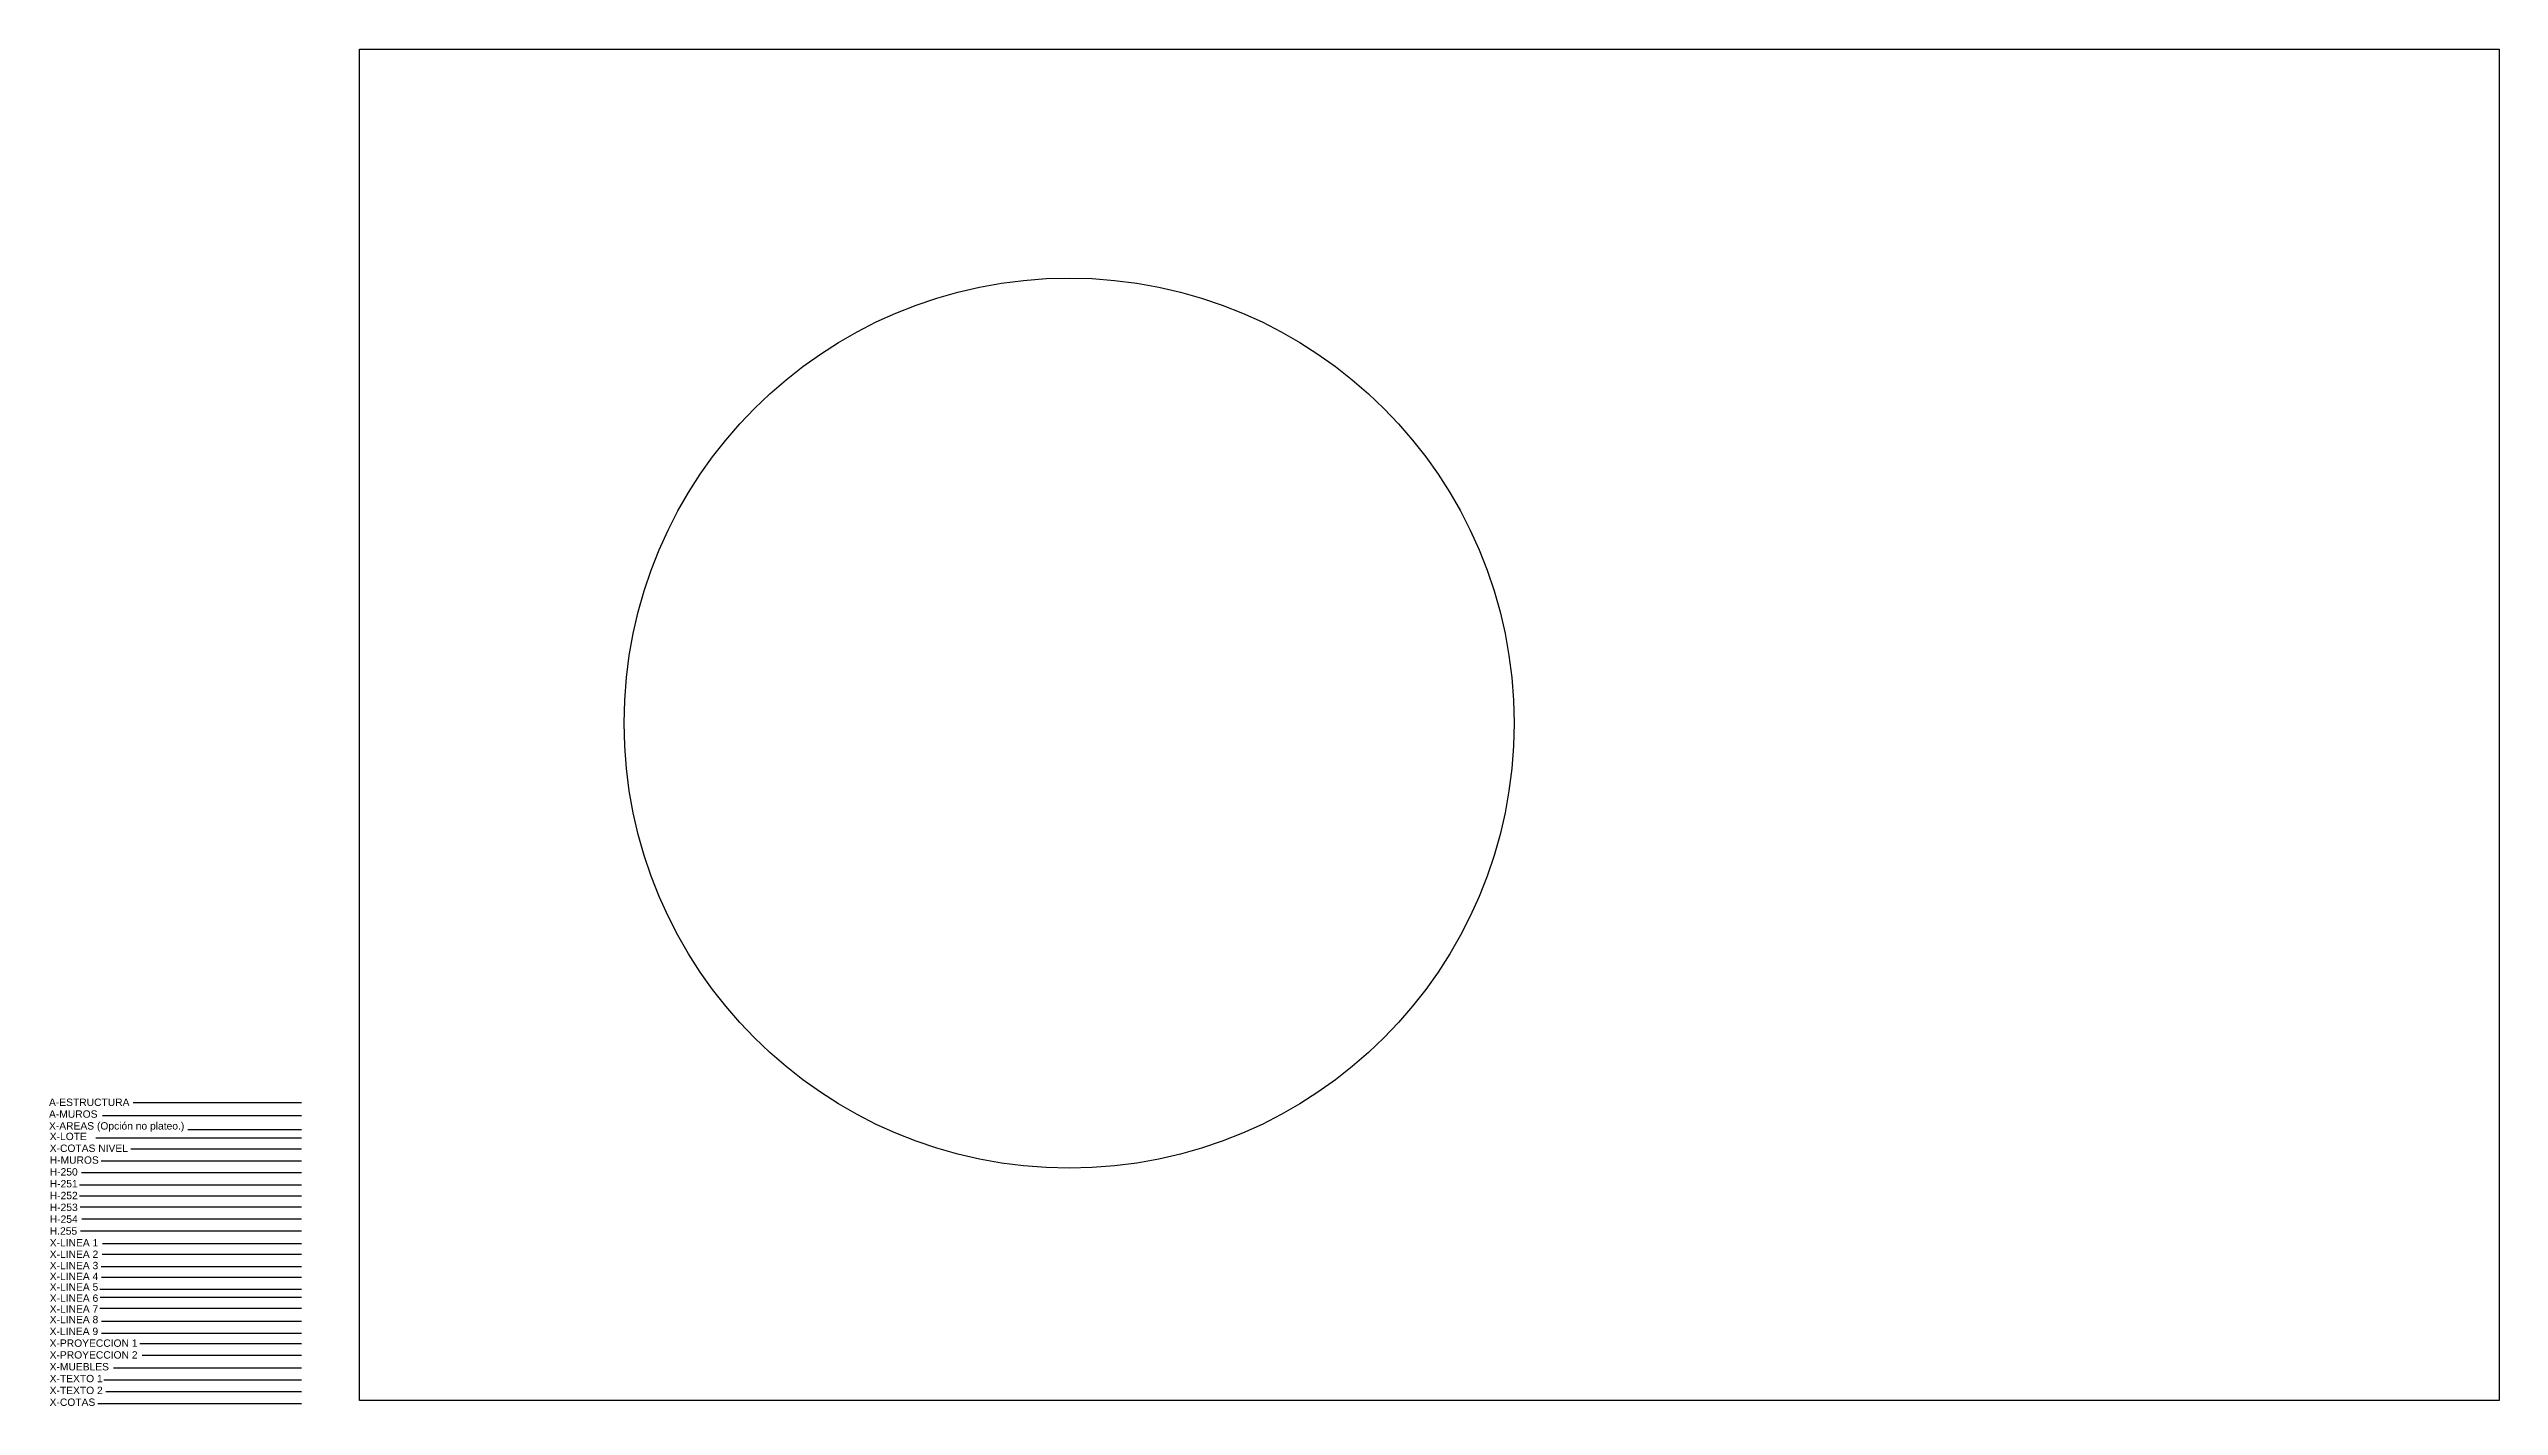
# Model space of a CAD drawing. Header units: metres. Extents: x 399.6 to 481.4, y 1131.4 to 1159.
# Drawn here: x 399.56 to 449.54, y 1131.36 to 1159.03 of the extents above; entities that cross this region are included whole.
import ezdxf

# ---------------------------------------------------------------- set-up
doc = ezdxf.new("R2010")
doc.units = ezdxf.units.M
doc.linetypes.add('DASHDOT', pattern=[25.4, 12.7, -6.35, 0, -6.35])
doc.linetypes.add('DASHDOT2', pattern=[12.7, 6.35, -3.175, 0, -3.175])
for name, color, linetype in [('A-ESTRUCTURA', 6, 'Continuous'), ('A-MUROS', 5, 'Continuous'), ('H-250', 250, 'Continuous'), ('H-251', 251, 'Continuous'), ('H-252', 252, 'Continuous'), ('H-253', 253, 'Continuous'), ('H-254', 254, 'Continuous'), ('H-255', 255, 'Continuous'), ('H-MUROS', 8, 'Continuous'), ('X-COTAS', 2, 'Continuous'), ('X-COTAS NIVEL', 253, 'Continuous'), ('X-LINEA 1', 7, 'Continuous'), ('X-LINEA 2', 6, 'Continuous'), ('X-LINEA 3', 5, 'Continuous'), ('X-LINEA 4', 4, 'Continuous'), ('X-LINEA 5', 3, 'Continuous'), ('X-LINEA 6', 2, 'Continuous'), ('X-LINEA 7', 1, 'Continuous'), ('X-LINEA 8', 8, 'Continuous'), ('X-LINEA 9', 9, 'Continuous'), ('X-LOTE', 30, 'DASHDOT'), ('X-MUEBLES', 9, 'Continuous'), ('X-PROYECCION 1', 1, 'DASHDOT2'), ('X-PROYECCION 2', 8, 'DASHDOT2'), ('X-TEXTO 1', 3, 'Continuous'), ('X-TEXTO 2', 2, 'Continuous')]:
    doc.layers.add(name, color=color, linetype=linetype)
doc.layers.add('X-AREAS (opción no plateo.)', color=4, linetype='Continuous', plot=False)
doc.styles.get("Standard").update_dxf_attribs({"font": 'arial.ttf'})

msp = doc.modelspace()

# ---------------------------------------------------------------- texts
at = {"layer": 'A-ESTRUCTURA'}
msp.add_text('A-ESTRUCTURA', height=0.15, dxfattribs=at).set_placement((399.56, 1137.478))
at = {"layer": 'A-MUROS'}
msp.add_text('A-MUROS', height=0.15, dxfattribs=at).set_placement((399.56, 1137.237))
at = {"layer": 'H-250'}
msp.add_text('H-250', height=0.15, dxfattribs=at).set_placement((399.575, 1136.058))
at = {"layer": 'H-251'}
msp.add_text('H-251', height=0.15, dxfattribs=at).set_placement((399.575, 1135.817))
at = {"layer": 'H-252'}
msp.add_text('H-252', height=0.15, dxfattribs=at).set_placement((399.575, 1135.576))
at = {"layer": 'H-253'}
msp.add_text('H-253', height=0.15, dxfattribs=at).set_placement((399.575, 1135.335))
at = {"layer": 'H-254'}
msp.add_text('H-254', height=0.15, dxfattribs=at).set_placement((399.575, 1135.094))
at = {"layer": 'H-255'}
msp.add_text('H.255', height=0.15, dxfattribs=at).set_placement((399.575, 1134.853))
at = {"layer": 'H-MUROS'}
msp.add_text('H-MUROS', height=0.15, dxfattribs=at).set_placement((399.575, 1136.299))
at = {"layer": 'X-AREAS (opción no plateo.)'}
msp.add_text('X-AREAS (Opción no plateo.)', height=0.15, dxfattribs=at).set_placement((399.56, 1136.996))
at = {"layer": 'X-COTAS'}
msp.add_text('X-COTAS', height=0.15, dxfattribs=at).set_placement((399.573, 1131.361))
at = {"layer": 'X-COTAS NIVEL'}
msp.add_text('X-COTAS NIVEL', height=0.15, dxfattribs=at).set_placement((399.575, 1136.54))
at = {"layer": 'X-LINEA 1'}
msp.add_text('X-LINEA 1', height=0.15, dxfattribs=at).set_placement((399.575, 1134.612))
at = {"layer": 'X-LINEA 2'}
msp.add_text('X-LINEA 2', height=0.15, dxfattribs=at).set_placement((399.575, 1134.378))
at = {"layer": 'X-LINEA 3'}
msp.add_text('X-LINEA 3', height=0.15, dxfattribs=at).set_placement((399.575, 1134.148))
at = {"layer": 'X-LINEA 4'}
msp.add_text('X-LINEA 4', height=0.15, dxfattribs=at).set_placement((399.575, 1133.927))
at = {"layer": 'X-LINEA 5'}
msp.add_text('X-LINEA 5', height=0.15, dxfattribs=at).set_placement((399.575, 1133.71))
at = {"layer": 'X-LINEA 6'}
msp.add_text('X-LINEA 6', height=0.15, dxfattribs=at).set_placement((399.575, 1133.483))
at = {"layer": 'X-LINEA 7'}
msp.add_text('X-LINEA 7', height=0.15, dxfattribs=at).set_placement((399.575, 1133.262))
at = {"layer": 'X-LINEA 8'}
msp.add_text('X-LINEA 8', height=0.15, dxfattribs=at).set_placement((399.575, 1133.046))
at = {"layer": 'X-LINEA 9'}
msp.add_text('X-LINEA 9', height=0.15, dxfattribs=at).set_placement((399.573, 1132.806))
at = {"layer": 'X-LOTE'}
msp.add_text('X-LOTE', height=0.15, dxfattribs=at).set_placement((399.575, 1136.781))
at = {"layer": 'X-MUEBLES'}
msp.add_text('X-MUEBLES', height=0.15, dxfattribs=at).set_placement((399.573, 1132.084))
at = {"layer": 'X-PROYECCION 1'}
msp.add_text('X-PROYECCION 1', height=0.15, dxfattribs=at).set_placement((399.573, 1132.566))
at = {"layer": 'X-PROYECCION 2'}
msp.add_text('X-PROYECCION 2', height=0.15, dxfattribs=at).set_placement((399.573, 1132.325))
at = {"layer": 'X-TEXTO 1'}
msp.add_text('X-TEXTO 1', height=0.15, dxfattribs=at).set_placement((399.573, 1131.843))
at = {"layer": 'X-TEXTO 2'}
msp.add_text('X-TEXTO 2', height=0.15, dxfattribs=at).set_placement((399.573, 1131.602))

# ---------------------------------------------------------------- linework, layer by layer
at = {"layer": 'A-ESTRUCTURA'}
msp.add_lwpolyline([(401.276, 1137.546), (404.708, 1137.546)], dxfattribs=at)
at = {"layer": 'A-MUROS'}
msp.add_lwpolyline([(400.652, 1137.282), (404.708, 1137.282)], dxfattribs=at)
at = {"layer": 'H-250'}
msp.add_lwpolyline([(400.223, 1136.122), (404.708, 1136.122)], dxfattribs=at)
at = {"layer": 'H-251'}
msp.add_lwpolyline([(400.184, 1135.868), (404.708, 1135.868)], dxfattribs=at)
at = {"layer": 'H-252'}
msp.add_lwpolyline([(400.184, 1135.644), (404.708, 1135.644)], dxfattribs=at)
at = {"layer": 'H-253'}
msp.add_lwpolyline([(400.194, 1135.42), (404.708, 1135.42)], dxfattribs=at)
at = {"layer": 'H-254'}
msp.add_lwpolyline([(400.233, 1135.176), (404.708, 1135.176)], dxfattribs=at)
at = {"layer": 'H-255'}
msp.add_lwpolyline([(400.203, 1134.932), (404.708, 1134.932)], dxfattribs=at)
at = {"layer": 'H-MUROS'}
msp.add_lwpolyline([(400.623, 1136.356), (404.708, 1136.356)], dxfattribs=at)
at = {"layer": 'X-AREAS (opción no plateo.)'}
msp.add_lwpolyline([(402.389, 1136.999), (404.708, 1136.999)], dxfattribs=at)
at = {"layer": 'X-COTAS'}
msp.add_lwpolyline([(400.554, 1131.412), (404.708, 1131.412)], dxfattribs=at)
at = {"layer": 'X-COTAS NIVEL'}
msp.add_lwpolyline([(401.228, 1136.6), (404.708, 1136.6)], dxfattribs=at)
at = {"layer": 'X-LINEA 1'}
msp.add_lwpolyline([(400.652, 1134.669), (404.708, 1134.669)], dxfattribs=at)
msp.add_circle((420.371, 1145.284), 9.077, dxfattribs=at)
at = {"layer": 'X-LINEA 2'}
msp.add_lwpolyline([(400.642, 1134.454), (404.708, 1134.454)], dxfattribs=at)
at = {"layer": 'X-LINEA 3'}
msp.add_lwpolyline([(405.893, 1159.032), (449.54, 1159.032), (449.54, 1131.472), (405.893, 1131.472)], close=True, dxfattribs=at)
msp.add_lwpolyline([(400.623, 1134.201), (404.708, 1134.201)], dxfattribs=at)
at = {"layer": 'X-LINEA 4'}
msp.add_lwpolyline([(400.633, 1133.986), (404.708, 1133.986)], dxfattribs=at)
at = {"layer": 'X-LINEA 5'}
msp.add_lwpolyline([(400.594, 1133.743), (404.708, 1133.743)], dxfattribs=at)
at = {"layer": 'X-LINEA 6'}
msp.add_lwpolyline([(400.603, 1133.577), (404.708, 1133.577)], dxfattribs=at)
at = {"layer": 'X-LINEA 7'}
msp.add_lwpolyline([(400.594, 1133.353), (404.708, 1133.353)], dxfattribs=at)
at = {"layer": 'X-LINEA 8'}
msp.add_lwpolyline([(400.633, 1133.089), (404.708, 1133.089)], dxfattribs=at)
at = {"layer": 'X-LINEA 9'}
msp.add_lwpolyline([(400.633, 1132.846), (404.708, 1132.846)], dxfattribs=at)
at = {"layer": 'X-LOTE'}
msp.add_lwpolyline([(400.515, 1136.824), (404.708, 1136.824)], dxfattribs=at)
at = {"layer": 'X-MUEBLES'}
msp.add_lwpolyline([(400.876, 1132.134), (404.708, 1132.134)], dxfattribs=at)
at = {"layer": 'X-PROYECCION 1'}
msp.add_lwpolyline([(401.413, 1132.631), (404.708, 1132.631)], dxfattribs=at)
at = {"layer": 'X-PROYECCION 2'}
msp.add_lwpolyline([(401.462, 1132.397), (404.708, 1132.397)], dxfattribs=at)
at = {"layer": 'X-TEXTO 1'}
msp.add_lwpolyline([(400.681, 1131.89), (404.708, 1131.89)], dxfattribs=at)
at = {"layer": 'X-TEXTO 2'}
msp.add_lwpolyline([(400.72, 1131.656), (404.708, 1131.656)], dxfattribs=at)

msp.set_redraw_order([(e.dxf.handle, doc.entitydb.next_handle()) for e in msp.query("TEXT MTEXT ATTDEF DIMENSION ARC_DIMENSION")])  # texts and dimensions are drawn at this point

doc.saveas('drawing.dxf')
